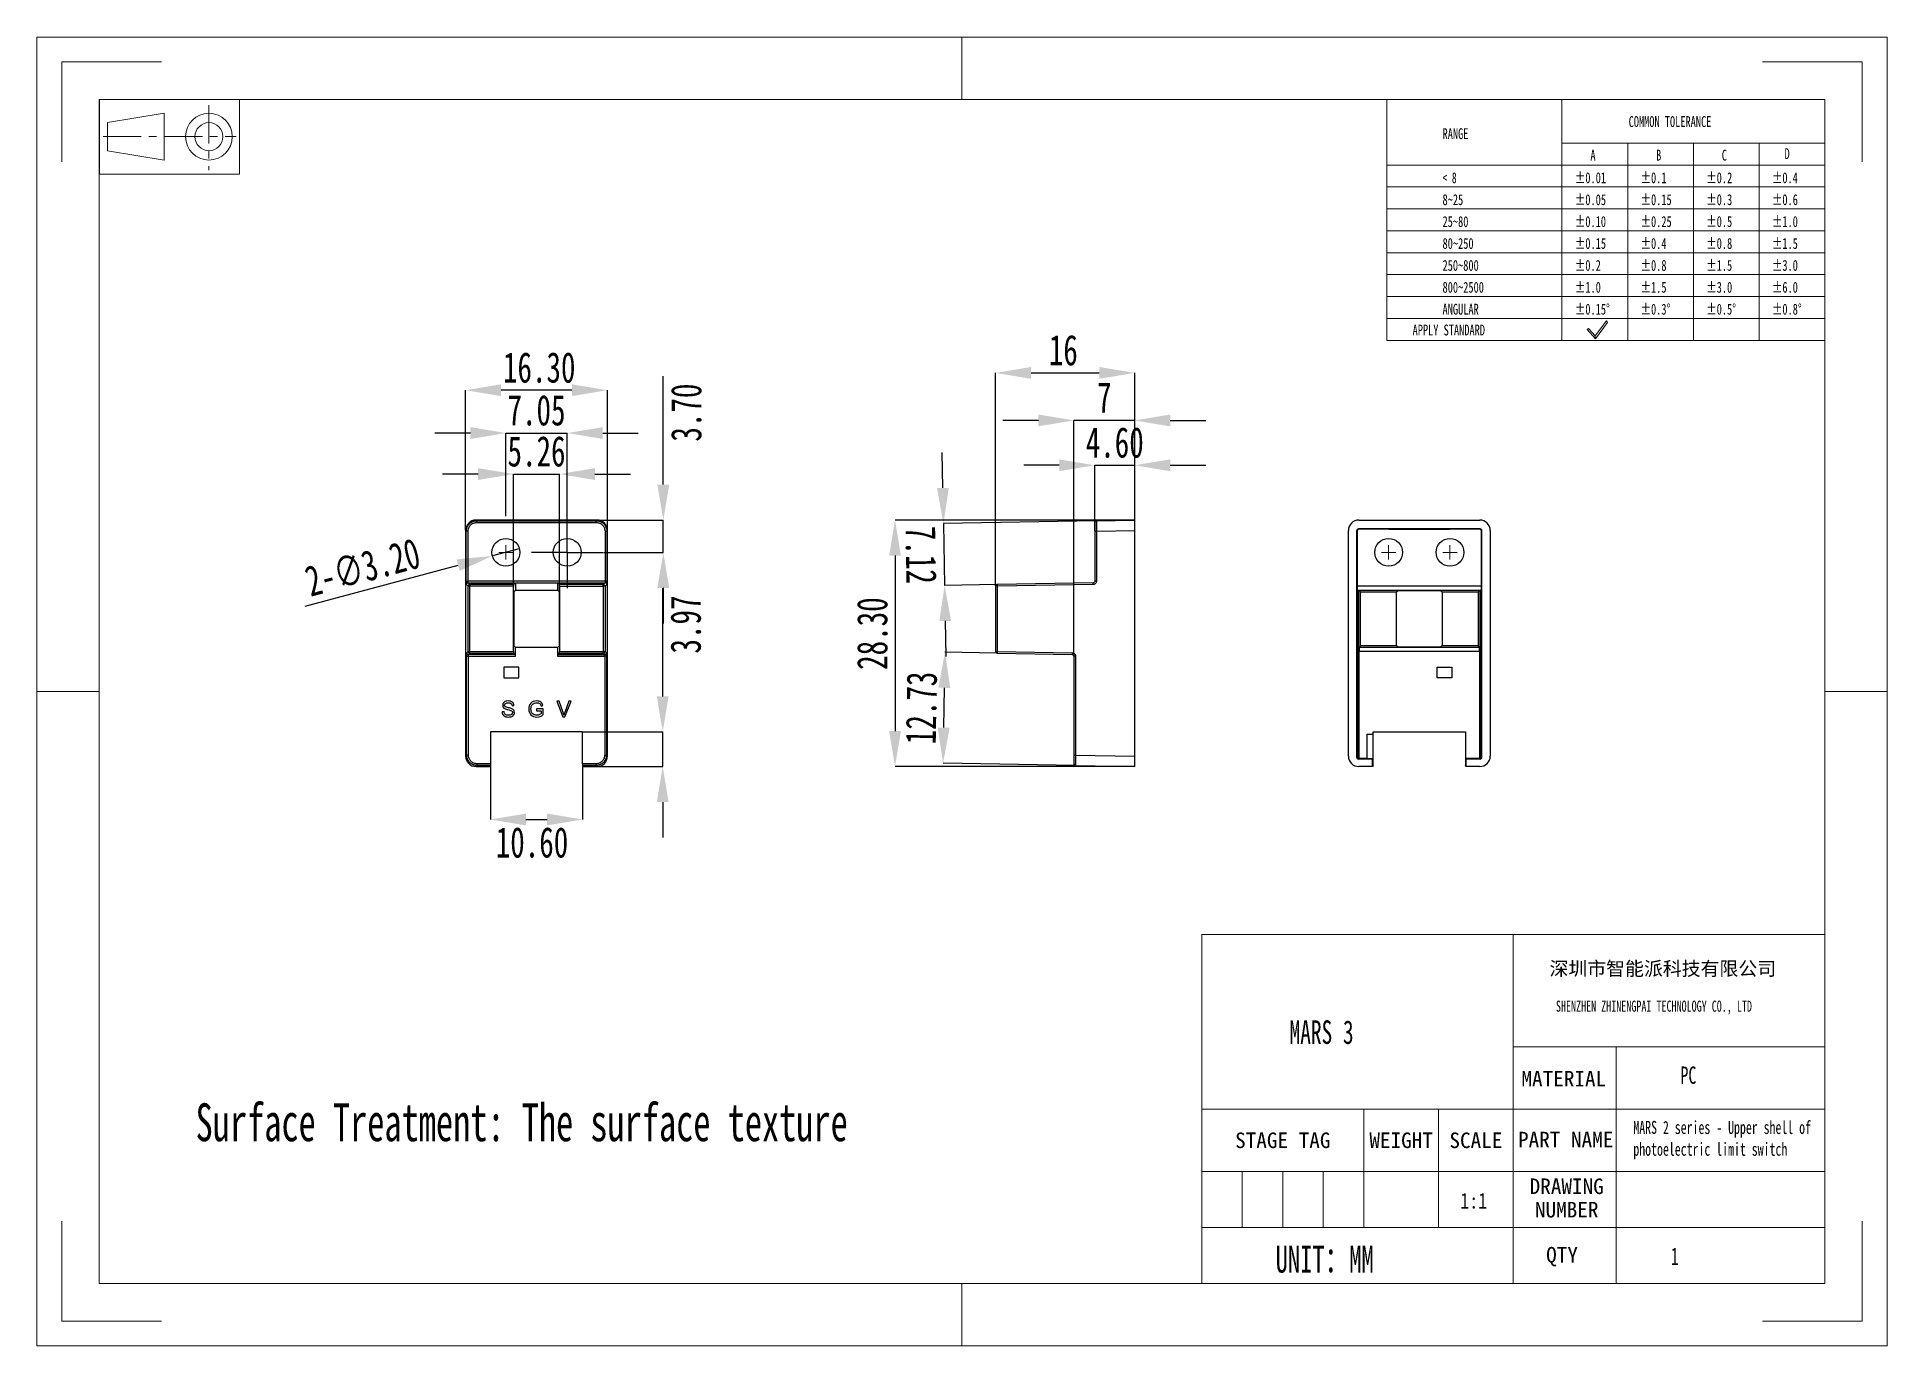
# Model space of a CAD drawing. Header units: millimetres. Extents: x 3734 to 3947, y -242 to -92.
import ezdxf

# ---------------------------------------------------------------- set-up
doc = ezdxf.new("R2010")
doc.units = ezdxf.units.MM
doc.header["$LTSCALE"] = 16.334999
doc.header["$PDSIZE"] = 0.1
doc.linetypes.add('CENTER', pattern=[0.6, 0.375, -0.075, 0.075, -0.075])
doc.linetypes.add('CENTERX2', pattern=[20.32, 12.7, -2.54, 2.54, -2.54])
doc.layers.get('0').update_dxf_attribs({"lineweight": 18})
for name, color, linetype, lineweight in [('DEFAULT_1', 7, 'CENTER', 18), ('图框', 7, 'Continuous', 18), ('尺寸线层', 3, 'Continuous', 18), ('标注层', 3, 'Continuous', 25)]:
    doc.layers.add(name, color=color, linetype=linetype, lineweight=lineweight)
doc.styles.add('SLDTEXTSTYLE4', font='', dxfattribs={"width": 0.7})
doc.styles.add('SLDTEXTSTYLE5', font='', dxfattribs={"width": 0.633333})
doc.styles.get("Standard").update_dxf_attribs({"font": '', "width": 0.667})
doc.styles.add('TEXTSTYLE_2', font='')
doc.styles.add('TEXTSTYLE_3', font='')
doc.styles.get('SLDTEXTSTYLE4').set_extended_font_data('宋体')
doc.styles.get('SLDTEXTSTYLE5').set_extended_font_data('宋体')
doc.styles.get('Standard').set_extended_font_data('仿宋')
doc.styles.get('TEXTSTYLE_2').set_extended_font_data('宋体')
doc.styles.get('TEXTSTYLE_3').set_extended_font_data('宋体')
doc.dimstyles.new('SLDDIMSTYLE0', dxfattribs={"dimtxt": 3.5, "dimasz": 4.08, "dimexe": 0, "dimexo": 0.0625, "dimgap": 0.875, "dimtad": 2, "dimrnd": 1e-09, "dimzin": 12, "dimdsep": 46, "dimtxsty": 'SLDTEXTSTYLE4', "dimsah": 1, "dimcen": 0.09, "dimadec": 0, "dimazin": 3, "dimtfac": 1, "dimtmove": 0, "dimatfit": 0, "dimfxl": 0, "dimfrac": 2, "dimtolj": 1, "dimtzin": 12, "dimarcsym": 0})
doc.dimstyles.new('SLDDIMSTYLE1', dxfattribs={"dimtxt": 3.5, "dimasz": 4.08, "dimexe": 0, "dimexo": 0.0625, "dimgap": 0.875, "dimtad": 2, "dimrnd": 1e-09, "dimzin": 4, "dimdsep": 46, "dimtxsty": 'SLDTEXTSTYLE4', "dimsah": 1, "dimcen": 0.09, "dimadec": 0, "dimazin": 1, "dimtfac": 1, "dimtmove": 0, "dimatfit": 0, "dimfxl": 0, "dimfrac": 2, "dimtolj": 1, "dimtzin": 12, "dimarcsym": 0})
doc.dimstyles.new('SLDDIMSTYLE2', dxfattribs={"dimtxt": 3.5, "dimasz": 4.08, "dimexe": 0, "dimexo": 0.0625, "dimgap": 0.875, "dimtad": 2, "dimrnd": 1e-09, "dimzin": 4, "dimdsep": 46, "dimtxsty": 'SLDTEXTSTYLE4', "dimblk1": 'NONE', "dimsah": 1, "dimcen": 0, "dimadec": 0, "dimazin": 1, "dimtfac": 1, "dimtmove": 0, "dimatfit": 3, "dimldrblk": 'NONE', "dimfxl": 0, "dimfrac": 2, "dimtolj": 1, "dimtzin": 12, "dimarcsym": 0})
doc.dimstyles.new('SLDDIMSTYLE3', dxfattribs={"dimtxt": 3.5, "dimasz": 4.08, "dimexe": 0, "dimexo": 0.0625, "dimgap": 0.875, "dimtad": 2, "dimrnd": 1e-09, "dimzin": 4, "dimdsep": 46, "dimtxsty": 'SLDTEXTSTYLE4', "dimsah": 1, "dimcen": 0.09, "dimadec": 0, "dimazin": 1, "dimtfac": 1, "dimtofl": 0, "dimtmove": 0, "dimatfit": 3, "dimfxl": 0, "dimfrac": 2, "dimtolj": 1, "dimtzin": 12, "dimarcsym": 0})

msp = doc.modelspace()

# ---------------------------------------------------------------- texts
at = {"attachment_point": 1}
for s, insert, char_height, width, style in [('COMMON TOLERANCE', (3917.115, -101.093), 1.24777, 41.07875, 'SLDTEXTSTYLE4'), ('RANGE', (3895.731, -102.483), 1.2478, 12.25524, 'SLDTEXTSTYLE4'), ('A', (3912.726, -104.951), 1.248, 1.80278, 'SLDTEXTSTYLE4'), ('B', (3920.274, -104.951), 1.248, 1.77396, 'SLDTEXTSTYLE4'), ('C', (3927.822, -104.951), 1.248, 1.79492, 'SLDTEXTSTYLE4'), ('D', (3935.035, -104.782), 1.248, 1.77396, 'SLDTEXTSTYLE4'), ('< 8', (3895.731, -107.546), 1.2478, 5.98855, 'SLDTEXTSTYLE5'), ('%%P0.01', (3910.951, -107.546), 1.2478, 8.73615, 'SLDTEXTSTYLE4'), ('%%P0.1', (3918.499, -107.546), 1.2478, 6.5508, 'SLDTEXTSTYLE4'), ('%%P0.2', (3926.047, -107.546), 1.2478, 7.45219, 'SLDTEXTSTYLE4'), ('%%P0.4', (3933.594, -107.546), 1.2478, 7.42337, 'SLDTEXTSTYLE4'), ('8~25', (3895.731, -110.062), 1.2478, 9.66374, 'SLDTEXTSTYLE4'), ('%%P0.05', (3910.951, -110.062), 1.2478, 9.63754, 'SLDTEXTSTYLE4'), ('%%P0.15', (3918.499, -110.062), 1.2478, 9.19994, 'SLDTEXTSTYLE4'), ('%%P0.3', (3926.047, -110.062), 1.2478, 7.45219, 'SLDTEXTSTYLE4'), ('%%P0.6', (3933.594, -110.062), 1.2478, 7.45219, 'SLDTEXTSTYLE4'), ('25~80', (3895.731, -112.578), 1.2478, 11.84909, 'SLDTEXTSTYLE4'), ('%%P0.10', (3910.951, -112.578), 1.2478, 8.76497, 'SLDTEXTSTYLE4'), ('%%P0.25', (3918.499, -112.578), 1.2478, 10.07251, 'SLDTEXTSTYLE4'), ('%%P0.5', (3926.047, -112.578), 1.2478, 7.45219, 'SLDTEXTSTYLE4'), ('%%P1.0', (3933.594, -112.578), 1.2478, 6.57962, 'SLDTEXTSTYLE4'), ('80~250', (3895.731, -115.093), 1.2478, 14.03443, 'SLDTEXTSTYLE4'), ('%%P0.15', (3910.951, -115.093), 1.2478, 9.19994, 'SLDTEXTSTYLE4'), ('%%P0.4', (3918.499, -115.093), 1.2478, 7.42337, 'SLDTEXTSTYLE4'), ('%%P0.8', (3926.047, -115.093), 1.2478, 7.45219, 'SLDTEXTSTYLE4'), ('%%P1.5', (3933.594, -115.093), 1.2478, 7.0146, 'SLDTEXTSTYLE4'), ('250~800', (3895.731, -117.609), 1.2478, 16.21978, 'SLDTEXTSTYLE4'), ('%%P0.2', (3910.951, -117.609), 1.2478, 7.45219, 'SLDTEXTSTYLE4'), ('%%P0.8', (3918.499, -117.609), 1.2478, 7.45219, 'SLDTEXTSTYLE4'), ('%%P1.5', (3926.047, -117.609), 1.2478, 7.0146, 'SLDTEXTSTYLE4'), ('%%P3.0', (3933.594, -117.609), 1.2478, 7.45219, 'SLDTEXTSTYLE4'), ('800~2500', (3895.731, -120.125), 1.2478, 18.40513, 'SLDTEXTSTYLE4'), ('%%P1.0', (3910.951, -120.125), 1.2478, 6.57962, 'SLDTEXTSTYLE4'), ('%%P1.5', (3918.499, -120.125), 1.2478, 7.0146, 'SLDTEXTSTYLE4'), ('%%P3.0', (3926.047, -120.125), 1.2478, 7.45219, 'SLDTEXTSTYLE4'), ('%%P6.0', (3933.594, -120.125), 1.2478, 7.45219, 'SLDTEXTSTYLE4'), ('ANGULAR', (3895.731, -122.641), 1.2478, 17.5247, 'SLDTEXTSTYLE4'), ('%%P0.15%%D', (3910.951, -122.641), 1.2478, 10.95818, 'SLDTEXTSTYLE4'), ('%%P0.3%%D', (3918.499, -122.641), 1.2478, 9.21042, 'SLDTEXTSTYLE4'), ('%%P0.5%%D', (3926.047, -122.641), 1.2478, 9.21042, 'SLDTEXTSTYLE4'), ('%%P0.8%%D', (3933.594, -122.641), 1.2478, 9.21042, 'SLDTEXTSTYLE4'), ('APPLY STANDARD', (3892.29, -125.029), 1.24777, 35.86694, 'SLDTEXTSTYLE4')]:
    msp.add_mtext(s, dxfattribs=dict(at, insert=insert, char_height=char_height, width=width, style=style))
at = {"color": 7, "linetype": 'Continuous', "insert": (3921.045, -198.197), "char_height": 1.59106, "width": 37.74901, "attachment_point": 2, "style": 'TEXTSTYLE_2'}
msp.add_mtext('深圳市智能派科技有限公司', dxfattribs=at)
at = {"color": 7, "linetype": 'Continuous', "attachment_point": 2, "line_spacing_factor": 0.9, "style": 'TEXTSTYLE_3'}
for s, insert, char_height, width in [('MATERIAL\\P ', (3909.664, -210.742), 1.7896, 25.86937), ('STAGE TAG ', (3877.372, -217.815), 1.7896, 21.64276), ('WEIGHT', (3890.973, -217.815), 1.7896, 7.86438), ('SCALE', (3899.563, -217.815), 1.7896, 7.86438), ('PART NAME', (3909.882, -217.734), 1.7896, 14.9936), ('DRAWING NUMBER', (3910.001, -223.097), 1.78958, 14.9936), ('QTY', (3909.465, -230.96), 1.7896, 19.97534)]:
    msp.add_mtext(s, dxfattribs=dict(at, insert=insert, char_height=char_height, width=width))
at = {"insert": (3897.761, -226.582), "char_height": 1.78958, "width": 4.28963, "attachment_point": 7}
msp.add_mtext('{\\W0.85;1:1}', dxfattribs=at)
at = {"layer": '尺寸线层', "attachment_point": 1}
for s, insert, char_height, width in [('SHENZHEN ZHINENGPAI TECHNOLOGY CO., LTD', (3908.763, -202.671), 1.27285, 36.01473), ('MARS 3', (3878.151, -204.939), 2.7039, 22.06688), ('Surface Treatment: The surface texture ', (3752.436, -214.467), 4.34661, 118.32206), ('UNIT：MM', (3876.548, -230.808), 3.1047, 12.03458)]:
    msp.add_mtext(s, dxfattribs=dict(at, insert=insert, char_height=char_height, width=width))
at = {"layer": '尺寸线层', "linetype": 'CENTERX2', "attachment_point": 1}
for s, insert, char_height, width in [('PC', (3923.077, -210.232), 2, 5.62238), ('MARS 2 series - Upper shell of photoelectric limit switch ', (3917.656, -216.485), 1.5, 21.51524)]:
    msp.add_mtext(s, dxfattribs=dict(at, insert=insert, char_height=char_height, width=width))
at = {"layer": '尺寸线层', "ltscale": 0.2, "insert": (3921.963, -231.021), "char_height": 2.028, "width": 12.16271, "attachment_point": 1}
msp.add_mtext('1\\P\\P', dxfattribs=at)

# ---------------------------------------------------------------- blocks, each defined once
blk = doc.blocks.new('96_1')
at = {"color": 7, "linetype": 'Continuous'}
for p, q in [((-11.25, 6), (-11.25, -6)), ((11.25, -6), (11.25, 6)), ((-9.93, 2.25), (-0.82, 3.75)), ((-0.82, 0), (-0.82, 3.75)), ((-9.93, 0), (-9.93, 2.25)), ((-9.93, 0), (-9.93, -2.25)), ((-0.82, 0), (-0.82, -3.75)), ((-9.93, -2.25), (-0.82, -3.75)), ((-11.25, -6), (11.25, -6))]:
    blk.add_line(p, q, dxfattribs=at)
for radius in [3.75, 2.25]:
    blk.add_circle((6.34, 0), radius, dxfattribs=at)
at = {"layer": 'DEFAULT_1', "color": 1, "linetype": 'CENTER'}
for p, q in [((6.34, 5.05), (6.34, -5.36)), ((-10.64, 0), (10.74, 0))]:
    blk.add_line(p, q, dxfattribs=at)
blk = doc.blocks.new('*D65')
at = {"layer": 'Defpoints', "color": 0}
for p in [(3795.14, -137.49), (3788.09, -147.09), (3795.14, -147.09)]:
    blk.add_point(p, dxfattribs=at)
at = {"layer": '标注层', "color": 0, "lineweight": -2}
for p, q in [((3784.01, -137.49), (3779.93, -137.49)), ((3788.09, -147.03), (3788.09, -137.49)), ((3788.09, -137.49), (3795.14, -137.49)), ((3795.14, -147.03), (3795.14, -137.49)), ((3799.22, -137.49), (3803.3, -137.49))]:
    blk.add_line(p, q, dxfattribs=at)
at = {"layer": '标注层', "color": 0}
for points in [[(3784.01, -136.81), (3784.01, -138.17), (3788.09, -137.49)], [(3799.22, -136.81), (3799.22, -138.17), (3795.14, -137.49)]]:
    blk.add_solid(points, dxfattribs=at)
at = {"layer": '标注层', "color": 0, "insert": (3791.61, -133.11), "char_height": 3.5, "attachment_point": 2, "style": 'SLDTEXTSTYLE4'}
blk.add_mtext('\\A1;7.05', dxfattribs=at)
blk = doc.blocks.new('*D66')
at = {"layer": 'Defpoints', "color": 0}
for p in [(3794.24, -142.2), (3788.98, -155.72), (3794.24, -155.72)]:
    blk.add_point(p, dxfattribs=at)
at = {"layer": '标注层', "color": 0, "lineweight": -2}
for p, q in [((3784.9, -142.2), (3780.82, -142.2)), ((3788.98, -155.66), (3788.98, -142.2)), ((3788.98, -142.2), (3794.24, -142.2)), ((3794.24, -155.66), (3794.24, -142.2)), ((3798.32, -142.2), (3802.4, -142.2))]:
    blk.add_line(p, q, dxfattribs=at)
at = {"layer": '标注层', "color": 0}
for points in [[(3784.9, -141.52), (3784.9, -142.88), (3788.98, -142.2)], [(3798.32, -141.52), (3798.32, -142.88), (3794.24, -142.2)]]:
    blk.add_solid(points, dxfattribs=at)
at = {"layer": '标注层', "color": 0, "insert": (3791.61, -137.83), "char_height": 3.5, "attachment_point": 2, "style": 'SLDTEXTSTYLE4'}
blk.add_mtext('\\A1;5.26', dxfattribs=at)
blk = doc.blocks.new('*D67')
at = {"layer": 'Defpoints', "color": 0}
for p in [(3783.46, -132.57), (3783.46, -148.69), (3799.76, -148.69)]:
    blk.add_point(p, dxfattribs=at)
at = {"layer": '标注层', "color": 0, "lineweight": -2}
for p, q in [((3783.46, -148.63), (3783.46, -132.57)), ((3795.68, -132.57), (3787.54, -132.57)), ((3799.76, -148.63), (3799.76, -132.57))]:
    blk.add_line(p, q, dxfattribs=at)
at = {"layer": '标注层', "color": 0}
for points in [[(3787.54, -131.89), (3787.54, -133.25), (3783.46, -132.57)], [(3795.68, -131.89), (3795.68, -133.25), (3799.76, -132.57)]]:
    blk.add_solid(points, dxfattribs=at)
at = {"layer": '标注层', "color": 0, "insert": (3791.92, -128.2), "char_height": 3.5, "attachment_point": 2, "style": 'SLDTEXTSTYLE4'}
blk.add_mtext('\\A1;16.30', dxfattribs=at)
blk = doc.blocks.new('*D68')
at = {"layer": 'Defpoints', "color": 0}
for p in [(3798.56, -147.49), (3799.24, -151.19), (3806.18, -151.19)]:
    blk.add_point(p, dxfattribs=at)
at = {"layer": '标注层', "color": 0, "lineweight": -2}
for p, q in [((3806.18, -143.41), (3806.18, -130.95)), ((3798.62, -147.49), (3806.18, -147.49)), ((3806.18, -151.19), (3806.18, -147.49)), ((3799.3, -151.19), (3806.18, -151.19)), ((3806.18, -155.27), (3806.18, -159.35))]:
    blk.add_line(p, q, dxfattribs=at)
at = {"layer": '标注层', "color": 0}
for points in [[(3805.5, -143.41), (3806.86, -143.41), (3806.18, -147.49)], [(3805.5, -155.27), (3806.86, -155.27), (3806.18, -151.19)]]:
    blk.add_solid(points, dxfattribs=at)
at = {"layer": '标注层', "color": 0, "insert": (3807.05, -135.14), "char_height": 3.5, "attachment_point": 2, "rotation": 90, "style": 'SLDTEXTSTYLE4'}
blk.add_mtext('\\A1;3.70', dxfattribs=at)
blk = doc.blocks.new('*D69')
at = {"layer": 'Defpoints', "color": 0}
for p in [(3796.91, -171.82), (3798.56, -175.79), (3806.11, -175.79)]:
    blk.add_point(p, dxfattribs=at)
at = {"layer": '标注层', "color": 0, "lineweight": -2}
for p, q in [((3806.11, -167.74), (3806.11, -155.31)), ((3796.97, -171.82), (3806.11, -171.82)), ((3806.11, -175.79), (3806.11, -171.82)), ((3798.62, -175.79), (3806.11, -175.79)), ((3806.11, -179.87), (3806.11, -183.95))]:
    blk.add_line(p, q, dxfattribs=at)
at = {"layer": '标注层', "color": 0}
for points in [[(3805.43, -167.74), (3806.79, -167.74), (3806.11, -171.82)], [(3805.43, -179.87), (3806.79, -179.87), (3806.11, -175.79)]]:
    blk.add_solid(points, dxfattribs=at)
at = {"layer": '标注层', "color": 0, "insert": (3806.99, -159.48), "char_height": 3.5, "attachment_point": 2, "rotation": 90, "style": 'SLDTEXTSTYLE4'}
blk.add_mtext('\\A1;3.97', dxfattribs=at)
blk = doc.blocks.new('*D70')
at = {"layer": 'Defpoints', "color": 0}
for p in [(3786.31, -175.47), (3796.91, -175.47), (3796.91, -181.87)]:
    blk.add_point(p, dxfattribs=at)
at = {"layer": '标注层', "color": 0, "lineweight": -2}
for p, q in [((3786.31, -175.53), (3786.31, -181.87)), ((3796.91, -175.53), (3796.91, -181.87)), ((3790.39, -181.87), (3792.83, -181.87))]:
    blk.add_line(p, q, dxfattribs=at)
at = {"layer": '标注层', "color": 0}
for points in [[(3790.39, -181.19), (3790.39, -182.55), (3786.31, -181.87)], [(3792.83, -181.19), (3792.83, -182.55), (3796.91, -181.87)]]:
    blk.add_solid(points, dxfattribs=at)
at = {"layer": '标注层', "color": 0, "insert": (3791.09, -182.74), "char_height": 3.5, "attachment_point": 2, "style": 'SLDTEXTSTYLE4'}
blk.add_mtext('\\A1;10.60', dxfattribs=at)
blk = doc.blocks.new('*D71')
at = {"layer": 'Defpoints', "color": 0}
for p in [(3789.63, -150.77), (3786.54, -151.6)]:
    blk.add_point(p, dxfattribs=at)
at = {"layer": '标注层', "color": 0, "lineweight": -2}
for p, q in [((3789.63, -150.77), (3786.54, -151.6)), ((3765.02, -157.37), (3782.6, -152.66))]:
    blk.add_line(p, q, dxfattribs=at)
at = {"layer": '标注层', "color": 0}
blk.add_solid([(3782.42, -152), (3782.78, -153.32), (3786.54, -151.6)], dxfattribs=at)
at = {"layer": '标注层', "color": 0, "insert": (3764.73, -152.92), "char_height": 3.5, "attachment_point": 1, "rotation": 15, "style": 'SLDTEXTSTYLE4'}
blk.add_mtext('\\A1;2-∅3.20', dxfattribs=at)
blk = doc.blocks.new('_NONE')
blk = doc.blocks.new('SW_CENTERMARKSYMBOL_0')
at = {"layer": '标注层', "color": 0}
for p, q in [((0, 2.5), (0, 4.1)), ((0, 0), (0, 2.5)), ((-2.5, 0), (-4.1, 0)), ((0, 0), (-2.5, 0)), ((0, 0), (0, -2.5)), ((0, 0), (2.5, 0)), ((2.5, 0), (4.1, 0)), ((0, -2.5), (0, -4.1))]:
    blk.add_line(p, q, dxfattribs=at)
blk = doc.blocks.new('SW_CENTERMARKSYMBOL_1')
at = {"layer": '图框', "color": 0}
for p, q in [((-0.5, 0), (-0.82, 0)), ((0, 0), (-0.5, 0)), ((0, 0.5), (0, 0.82)), ((0, 0), (0, 0.5)), ((0, 0), (0, -0.5)), ((0, 0), (0.5, 0)), ((0.5, 0), (0.82, 0)), ((0, -0.5), (0, -0.82))]:
    blk.add_line(p, q, dxfattribs=at)
blk = doc.blocks.new('*D72')
at = {"layer": 'Defpoints', "color": 0}
for p in [(3860.36, -141.19), (3855.76, -148.76), (3860.36, -148.69)]:
    blk.add_point(p, dxfattribs=at)
at = {"layer": '标注层', "color": 0, "lineweight": -2}
for p, q in [((3851.68, -141.19), (3847.6, -141.19)), ((3855.76, -148.7), (3855.76, -141.19)), ((3855.76, -141.19), (3860.36, -141.19)), ((3860.36, -148.63), (3860.36, -141.19)), ((3864.44, -141.19), (3868.52, -141.19))]:
    blk.add_line(p, q, dxfattribs=at)
at = {"layer": '标注层', "color": 0}
for points in [[(3851.68, -140.51), (3851.68, -141.87), (3855.76, -141.19)], [(3864.44, -140.51), (3864.44, -141.87), (3860.36, -141.19)]]:
    blk.add_solid(points, dxfattribs=at)
at = {"layer": '标注层', "color": 0, "insert": (3858.06, -136.81), "char_height": 3.5, "attachment_point": 2, "style": 'SLDTEXTSTYLE4'}
blk.add_mtext('\\A1;4.60', dxfattribs=at)
blk = doc.blocks.new('*D73')
at = {"layer": 'Defpoints', "color": 0}
for p in [(3853.36, -136.04), (3860.36, -148.69), (3853.36, -163.13)]:
    blk.add_point(p, dxfattribs=at)
at = {"layer": '标注层', "color": 0, "lineweight": -2}
for p, q in [((3849.28, -136.04), (3845.2, -136.04)), ((3853.36, -163.06), (3853.36, -136.04)), ((3860.36, -136.04), (3853.36, -136.04)), ((3860.36, -148.63), (3860.36, -136.04)), ((3864.44, -136.04), (3868.52, -136.04))]:
    blk.add_line(p, q, dxfattribs=at)
at = {"layer": '标注层', "color": 0}
for points in [[(3849.28, -135.36), (3849.28, -136.72), (3853.36, -136.04)], [(3864.44, -135.36), (3864.44, -136.72), (3860.36, -136.04)]]:
    blk.add_solid(points, dxfattribs=at)
at = {"layer": '标注层', "color": 0, "insert": (3856.86, -131.66), "char_height": 3.5, "attachment_point": 2, "style": 'SLDTEXTSTYLE4'}
blk.add_mtext('\\A1;7', dxfattribs=at)
blk = doc.blocks.new('*D74')
at = {"layer": 'Defpoints', "color": 0}
for p in [(3860.36, -130.58), (3860.36, -148.69), (3844.36, -155.08)]:
    blk.add_point(p, dxfattribs=at)
at = {"layer": '标注层', "color": 0, "lineweight": -2}
for p, q in [((3844.36, -155.02), (3844.36, -130.58)), ((3848.44, -130.58), (3856.28, -130.58)), ((3860.36, -148.63), (3860.36, -130.58))]:
    blk.add_line(p, q, dxfattribs=at)
at = {"layer": '标注层', "color": 0}
for points in [[(3848.44, -129.9), (3848.44, -131.26), (3844.36, -130.58)], [(3856.28, -129.9), (3856.28, -131.26), (3860.36, -130.58)]]:
    blk.add_solid(points, dxfattribs=at)
at = {"layer": '标注层', "color": 0, "insert": (3852.15, -126.21), "char_height": 3.5, "attachment_point": 2, "style": 'SLDTEXTSTYLE4'}
blk.add_mtext('\\A1;16', dxfattribs=at)
blk = doc.blocks.new('*D75')
at = {"layer": 'Defpoints', "color": 0}
for p in [(3855.96, -147.57), (3838.51, -154.99), (3844.56, -154.88)]:
    blk.add_point(p, dxfattribs=at)
at = {"layer": '标注层', "color": 0, "lineweight": -2}
for p, q in [((3838.31, -143.79), (3838.24, -139.71)), ((3855.9, -147.57), (3838.38, -147.87)), ((3838.38, -147.87), (3838.51, -154.99)), ((3844.5, -154.88), (3838.51, -154.99)), ((3838.58, -159.07), (3838.65, -163.15))]:
    blk.add_line(p, q, dxfattribs=at)
at = {"layer": '标注层', "color": 0}
for points in [[(3838.99, -143.78), (3837.63, -143.8), (3838.38, -147.87)], [(3839.26, -159.06), (3837.9, -159.08), (3838.51, -154.99)]]:
    blk.add_solid(points, dxfattribs=at)
at = {"layer": '标注层', "color": 0, "insert": (3837.57, -151.45), "char_height": 3.5, "attachment_point": 2, "rotation": 271, "style": 'SLDTEXTSTYLE4'}
blk.add_mtext('\\A1;7.12', dxfattribs=at)
blk = doc.blocks.new('*D76')
at = {"layer": 'Defpoints', "color": 0}
for p in [(3838.55, -162.67), (3844.56, -162.78), (3853.56, -175.67)]:
    blk.add_point(p, dxfattribs=at)
at = {"layer": '标注层', "color": 0, "lineweight": -2}
for p, q in [((3844.5, -162.78), (3838.55, -162.67)), ((3838.4, -171.32), (3838.48, -166.75)), ((3853.5, -175.67), (3838.33, -175.4))]:
    blk.add_line(p, q, dxfattribs=at)
at = {"layer": '标注层', "color": 0}
for points in [[(3837.8, -166.74), (3839.16, -166.76), (3838.55, -162.67)], [(3837.72, -171.31), (3839.08, -171.34), (3838.33, -175.4)]]:
    blk.add_solid(points, dxfattribs=at)
at = {"layer": '标注层', "color": 0, "insert": (3834.06, -169.03), "char_height": 3.5, "attachment_point": 2, "rotation": 89, "style": 'SLDTEXTSTYLE4'}
blk.add_mtext('\\A1;12.73', dxfattribs=at)
blk = doc.blocks.new('*D77')
at = {"layer": 'Defpoints', "color": 0}
for p in [(3860.36, -147.49), (3832.81, -175.79), (3860.36, -175.79)]:
    blk.add_point(p, dxfattribs=at)
at = {"layer": '标注层', "color": 0, "lineweight": -2}
for p, q in [((3860.3, -147.49), (3832.81, -147.49)), ((3832.81, -151.57), (3832.81, -171.71)), ((3860.3, -175.79), (3832.81, -175.79))]:
    blk.add_line(p, q, dxfattribs=at)
at = {"layer": '标注层', "color": 0}
for points in [[(3832.13, -151.57), (3833.49, -151.57), (3832.81, -147.49)], [(3832.13, -171.71), (3833.49, -171.71), (3832.81, -175.79)]]:
    blk.add_solid(points, dxfattribs=at)
at = {"layer": '标注层', "color": 0, "insert": (3828.43, -160.52), "char_height": 3.5, "attachment_point": 2, "rotation": 90, "style": 'SLDTEXTSTYLE4'}
blk.add_mtext('\\A1;28.30', dxfattribs=at)
blk = doc.blocks.new('SW_CENTERMARKSYMBOL_2')
at = {"layer": '图框', "color": 0}
for p, q in [((-0.5, 0), (-0.82, 0)), ((0, 0), (-0.5, 0)), ((0, 0.5), (0, 0.82)), ((0, 0), (0, 0.5)), ((0, 0), (0, -0.5)), ((0, 0), (0.5, 0)), ((0.5, 0), (0.82, 0)), ((0, -0.5), (0, -0.82))]:
    blk.add_line(p, q, dxfattribs=at)
blk = doc.blocks.new('SW_CENTERMARKSYMBOL_3')
at = {"layer": '图框', "color": 0}
for p, q in [((-0.5, 0), (-0.82, 0)), ((0, 0), (-0.5, 0)), ((0, 0.5), (0, 0.82)), ((0, 0), (0, 0.5)), ((0, 0), (0, -0.5)), ((0, 0), (0.5, 0)), ((0.5, 0), (0.82, 0)), ((0, -0.5), (0, -0.82))]:
    blk.add_line(p, q, dxfattribs=at)

# ---------------------------------------------------------------- dimensions: what is measured, and where the dimension line sits
at = {"layer": '标注层'}
for base, p1, p2, dimstyle, picture, middle in [((3860.362, -130.583), (3844.362, -155.084), (3860.362, -148.688), 'SLDDIMSTYLE0', '*D74', (3852.153, -130.583)), ((3783.461, -132.571), (3799.761, -148.688), (3783.461, -148.688), 'SLDDIMSTYLE1', '*D67', (3791.92, -132.571)), ((3853.362, -136.04), (3860.362, -148.688), (3853.362, -163.127), 'SLDDIMSTYLE0', '*D73', (3856.862, -136.04)), ((3795.136, -137.488), (3788.086, -147.088), (3795.136, -147.088), 'SLDDIMSTYLE0', '*D65', (3791.611, -137.488)), ((3794.238843697, -142.203817125), (3788.983843697, -155.721592667), (3794.238843697, -155.721592667), 'SLDDIMSTYLE0', '*D66', (3791.611343697, -142.203817125)), ((3860.362, -141.187), (3855.762, -148.765), (3860.362, -148.688), 'SLDDIMSTYLE1', '*D72', (3858.062, -141.187)), ((3796.911, -181.87), (3786.311, -175.469), (3796.911, -175.469), 'SLDDIMSTYLE1', '*D70', (3791.092, -181.87))]:
    dim = msp.add_linear_dim(base=base, p1=p1, p2=p2, dimstyle=dimstyle, dxfattribs=at)
    dim.commit()
    dim.dimension.update_dxf_attribs({"geometry": picture, "text_midpoint": middle, "dimtype": 160})
for base, p1, p2, angle, dimstyle, picture, middle in [((3806.178, -151.188), (3798.562, -147.488), (3799.236, -151.188), 90, 'SLDDIMSTYLE1', '*D68', (3806.178, -135.141)), ((3838.506, -154.989), (3855.958, -147.565), (3844.558, -154.884), 271, 'SLDDIMSTYLE0', '*D75', (3838.444, -151.431)), ((3832.805, -175.788), (3860.362, -147.488), (3860.362, -175.788), 90, 'SLDDIMSTYLE3', '*D77', (3832.805, -160.524)), ((3806.113, -175.788), (3796.911, -171.818), (3798.562, -175.788), 90, 'SLDDIMSTYLE0', '*D69', (3806.113, -159.485)), ((3838.548, -162.671), (3853.558, -175.669), (3844.558, -162.776), 89, 'SLDDIMSTYLE0', '*D76', (3838.435, -169.105))]:
    dim = msp.add_linear_dim(base=base, p1=p1, p2=p2, angle=angle, dimstyle=dimstyle, dxfattribs=at)
    dim.commit()
    dim.dimension.update_dxf_attribs({"geometry": picture, "text_midpoint": middle, "dimtype": 160})
dim = msp.add_diameter_dim_2p(p1=(3789.632, -150.774), p2=(3786.541, -151.602), text='2-<>', dimstyle='SLDDIMSTYLE2', dxfattribs=at)
dim.commit()
dim.dimension.update_dxf_attribs({"geometry": '*D71', "text_midpoint": (3771.159, -153.006)})

# ---------------------------------------------------------------- linework, layer by layer
at = {"color": 7, "linetype": 'Continuous'}
for p, q in [((3734.205, -242.333), (3734.205, -92.008)), ((3734.205, -92.008), (3946.808, -92.008)), ((3840.506, -99.166), (3840.506, -92.008)), ((3946.808, -242.333), (3946.808, -92.008)), ((3737.069, -106.324), (3737.069, -94.871)), ((3737.069, -94.871), (3748.522, -94.871)), ((3932.491, -94.871), (3943.944, -94.871)), ((3943.944, -106.324), (3943.944, -94.871)), ((3741.364, -235.174), (3741.364, -99.166)), ((3741.364, -99.166), (3939.649, -99.166)), ((3939.649, -235.174), (3939.649, -99.166)), ((3734.205, -167.17), (3741.364, -167.17)), ((3939.649, -167.17), (3946.808, -167.17)), ((3737.069, -239.469), (3737.069, -228.016)), ((3943.944, -239.469), (3943.944, -228.016)), ((3741.364, -235.174), (3939.649, -235.174)), ((3840.506, -242.333), (3840.506, -235.174)), ((3737.069, -239.469), (3748.522, -239.469)), ((3932.491, -239.469), (3943.944, -239.469)), ((3734.205, -242.333), (3946.808, -242.333))]:
    msp.add_line(p, q, dxfattribs=at)
for p, q in [((3889.331, -99.166), (3889.331, -126.841)), ((3909.458, -99.166), (3909.458, -126.841)), ((3909.458, -104.198), (3939.649, -104.198)), ((3917.006, -104.198), (3917.006, -126.841)), ((3924.554, -104.198), (3924.554, -126.841)), ((3932.102, -104.198), (3932.102, -126.841)), ((3889.331, -106.714), (3939.649, -106.714)), ((3889.331, -109.23), (3939.649, -109.23)), ((3889.331, -111.746), (3939.649, -111.746)), ((3889.331, -114.262), (3939.649, -114.262)), ((3889.331, -116.777), (3939.649, -116.777)), ((3889.331, -119.293), (3939.649, -119.293)), ((3889.331, -121.809), (3939.649, -121.809)), ((3889.331, -124.325), (3939.649, -124.325)), ((3914.571, -124.585), (3913.275, -126.341)), ((3913.291, -126.659), (3914.672, -124.786)), ((3914.672, -124.786), (3914.571, -124.585)), ((3889.331, -126.841), (3939.649, -126.841)), ((3912.498, -125.478), (3912.348, -125.613)), ((3912.348, -125.613), (3913.291, -126.659)), ((3913.275, -126.341), (3912.498, -125.478)), ((3913.291, -126.659), (3913.275, -126.341)), ((3913.275, -126.341), (3913.291, -126.659))]:
    msp.add_line(p, q)
at = {"color": 7, "linetype": 'Continuous', "lineweight": 25}
for p, q in [((3783.461, -148.688), (3783.461, -174.588)), ((3783.538, -148.765), (3783.461, -148.688)), ((3783.538, -154.492), (3783.538, -148.765)), ((3783.738, -154.492), (3783.738, -148.765)), ((3784.738, -147.565), (3784.661, -147.488)), ((3798.562, -147.488), (3784.661, -147.488)), ((3784.738, -147.565), (3798.485, -147.565)), ((3784.738, -147.765), (3798.485, -147.765)), ((3798.485, -147.565), (3798.562, -147.488)), ((3799.485, -148.765), (3799.485, -154.492)), ((3799.684, -148.765), (3799.761, -148.688)), ((3799.684, -148.765), (3799.684, -154.492)), ((3799.761, -174.588), (3799.761, -148.688)), ((3855.762, -148.765), (3855.762, -154.492)), ((3855.762, -148.765), (3855.769, -148.765)), ((3855.958, -147.565), (3860.362, -147.488)), ((3855.958, -148.765), (3860.362, -148.688)), ((3855.958, -148.765), (3855.958, -154.492)), ((3860.362, -148.688), (3860.362, -147.488)), ((3860.362, -174.588), (3860.362, -148.688)), ((3884.911, -174.588), (3884.911, -148.688)), ((3885.861, -148.688), (3885.861, -174.738)), ((3885.861, -148.688), (3885.917, -148.744)), ((3885.917, -148.744), (3885.917, -155.023)), ((3900.061, -148.488), (3886.061, -148.488)), ((3886.117, -148.544), (3886.061, -148.488)), ((3886.111, -147.488), (3900.011, -147.488)), ((3900.005, -148.544), (3886.117, -148.544)), ((3896.561, -148.51), (3889.561, -148.51)), ((3889.561, -148.51), (3889.561, -148.527)), ((3889.561, -148.527), (3896.561, -148.527)), ((3896.561, -148.527), (3896.561, -148.51)), ((3900.061, -148.488), (3900.005, -148.544)), ((3900.205, -148.744), (3900.261, -148.688)), ((3900.205, -155.023), (3900.205, -148.744)), ((3900.261, -174.738), (3900.261, -148.688)), ((3901.211, -148.688), (3901.211, -174.588)), ((3783.538, -154.492), (3783.545, -154.492)), ((3783.737, -155.084), (3783.545, -154.892)), ((3783.737, -162.576), (3783.737, -155.084)), ((3783.937, -155.084), (3783.737, -155.084)), ((3799.485, -154.492), (3783.738, -154.492)), ((3783.937, -154.884), (3783.745, -154.692)), ((3783.745, -154.692), (3799.478, -154.692)), ((3783.937, -154.884), (3783.937, -155.084)), ((3788.966, -154.884), (3783.937, -154.884)), ((3783.937, -162.576), (3783.937, -155.084)), ((3788.961, -155.084), (3783.937, -155.084)), ((3788.961, -162.576), (3788.961, -155.084)), ((3789.186, -154.73), (3788.966, -154.884)), ((3789.186, -154.73), (3789.186, -155.58)), ((3794.036, -154.73), (3789.186, -154.73)), ((3794.036, -154.73), (3794.036, -155.58)), ((3794.256, -154.884), (3794.036, -154.73)), ((3799.286, -154.884), (3794.256, -154.884)), ((3794.261, -155.084), (3794.261, -162.576)), ((3794.261, -155.084), (3799.286, -155.084)), ((3799.478, -154.692), (3799.286, -154.884)), ((3799.286, -155.084), (3799.286, -154.884)), ((3799.286, -155.084), (3799.286, -162.576)), ((3799.485, -155.084), (3799.286, -155.084)), ((3799.678, -154.892), (3799.485, -155.084)), ((3799.485, -155.084), (3799.485, -162.576)), ((3844.362, -155.084), (3844.362, -162.576)), ((3844.558, -155.084), (3844.362, -155.084)), ((3855.565, -154.692), (3844.558, -154.884)), ((3855.565, -154.892), (3844.558, -155.084)), ((3844.558, -155.084), (3844.558, -162.576)), ((3885.917, -155.023), (3900.205, -155.023)), ((3789.186, -155.58), (3788.984, -155.722)), ((3788.984, -155.722), (3788.984, -161.939)), ((3794.036, -155.58), (3789.186, -155.58)), ((3794.239, -155.722), (3794.036, -155.58)), ((3794.239, -161.939), (3794.239, -155.722)), ((3885.925, -155.522), (3885.945, -155.542)), ((3885.925, -155.522), (3900.196, -155.522)), ((3885.945, -155.542), (3885.945, -174.654)), ((3885.945, -155.542), (3886.115, -155.542)), ((3886.295, -155.722), (3886.115, -155.542)), ((3886.115, -174.852), (3886.115, -155.542)), ((3886.295, -155.722), (3890.433, -155.722)), ((3886.295, -161.939), (3886.295, -155.722)), ((3890.433, -155.722), (3890.636, -155.58)), ((3890.433, -161.939), (3890.433, -155.722)), ((3890.636, -155.58), (3895.486, -155.58)), ((3895.486, -155.58), (3895.688, -155.722)), ((3895.688, -155.722), (3899.826, -155.722)), ((3895.688, -155.722), (3895.688, -161.939)), ((3900.006, -155.542), (3899.826, -155.722)), ((3899.826, -155.722), (3899.826, -161.939)), ((3900.006, -155.542), (3900.177, -155.542)), ((3900.006, -155.542), (3900.006, -174.852)), ((3900.177, -155.542), (3900.196, -155.522)), ((3900.177, -174.654), (3900.177, -155.542)), ((3783.58, -174.47), (3783.58, -163.127)), ((3783.587, -162.727), (3783.737, -162.576)), ((3783.737, -162.576), (3783.937, -162.576)), ((3783.78, -163.127), (3789.186, -163.127)), ((3783.78, -174.47), (3783.78, -163.127)), ((3783.787, -162.927), (3783.937, -162.776)), ((3789.181, -162.927), (3783.787, -162.927)), ((3783.937, -162.576), (3788.961, -162.576)), ((3783.937, -162.717), (3783.937, -162.576)), ((3783.937, -162.776), (3788.966, -162.776)), ((3788.966, -162.776), (3789.181, -162.927)), ((3788.984, -161.939), (3789.186, -162.08)), ((3789.186, -163.127), (3789.186, -162.08)), ((3789.186, -162.08), (3794.036, -162.08)), ((3794.036, -162.08), (3794.239, -161.939)), ((3794.036, -162.08), (3794.036, -163.127)), ((3794.036, -163.127), (3799.443, -163.127)), ((3794.256, -162.776), (3794.041, -162.927)), ((3794.041, -162.927), (3799.436, -162.927)), ((3794.256, -162.776), (3799.286, -162.776)), ((3794.261, -162.576), (3799.286, -162.576)), ((3799.286, -162.776), (3799.286, -162.576)), ((3799.286, -162.576), (3799.485, -162.576)), ((3799.286, -162.776), (3799.436, -162.927)), ((3799.443, -163.127), (3799.443, -174.47)), ((3799.485, -162.576), (3799.636, -162.727)), ((3799.643, -163.127), (3799.636, -163.127)), ((3799.643, -163.127), (3799.643, -174.47)), ((3844.362, -162.576), (3844.558, -162.576)), ((3844.558, -162.576), (3853.165, -162.727)), ((3844.558, -162.776), (3853.165, -162.927)), ((3853.362, -163.127), (3853.362, -174.47)), ((3853.558, -163.127), (3853.558, -174.47)), ((3886.138, -174.829), (3886.138, -162.587)), ((3899.984, -162.587), (3886.138, -162.587)), ((3886.295, -161.939), (3886.146, -162.087)), ((3886.146, -162.087), (3899.975, -162.087)), ((3890.433, -161.939), (3886.295, -161.939)), ((3890.636, -162.08), (3890.433, -161.939)), ((3895.486, -162.08), (3890.636, -162.08)), ((3895.688, -161.939), (3895.486, -162.08)), ((3899.826, -161.939), (3895.688, -161.939)), ((3899.975, -162.087), (3899.826, -161.939)), ((3899.984, -162.587), (3899.984, -174.829)), ((3787.861, -164.388), (3787.861, -165.588)), ((3789.561, -164.388), (3787.861, -164.388)), ((3787.861, -165.588), (3789.561, -165.588)), ((3789.561, -165.588), (3789.561, -164.388)), ((3885.898, -163.988), (3885.883, -163.988)), ((3885.883, -163.988), (3885.883, -170.988)), ((3885.898, -170.988), (3885.898, -163.988)), ((3895.111, -165.588), (3895.111, -164.388)), ((3895.111, -164.388), (3896.811, -164.388)), ((3896.811, -165.588), (3895.111, -165.588)), ((3896.811, -164.388), (3896.811, -165.588)), ((3900.239, -163.988), (3900.224, -163.988)), ((3900.224, -163.988), (3900.224, -170.988)), ((3900.239, -170.988), (3900.239, -163.988)), ((3787.876, -169.483), (3787.651, -169.502)), ((3788.794, -168.81), (3789.02, -168.793)), ((3792.379, -169.166), (3791.622, -169.166)), ((3791.622, -169.166), (3791.622, -169.375)), ((3791.622, -169.375), (3792.147, -169.375)), ((3792.137, -168.848), (3792.352, -168.788)), ((3792.147, -169.375), (3792.147, -169.71)), ((3792.379, -169.828), (3792.379, -169.166)), ((3794.194, -168.288), (3793.939, -168.288)), ((3793.939, -168.288), (3794.632, -170.078)), ((3794.659, -169.588), (3794.194, -168.288)), ((3794.632, -170.078), (3794.874, -170.078)), ((3794.697, -169.685), (3794.659, -169.588)), ((3794.734, -169.811), (3794.697, -169.685)), ((3794.745, -169.854), (3794.734, -169.811)), ((3794.757, -169.881), (3794.745, -169.854)), ((3795.334, -168.288), (3794.85, -169.588)), ((3794.874, -170.078), (3795.574, -168.288)), ((3795.574, -168.288), (3795.334, -168.288)), ((3796.911, -171.818), (3786.311, -171.818)), ((3786.311, -171.818), (3786.311, -175.469)), ((3796.911, -175.469), (3796.911, -171.818)), ((3885.883, -170.988), (3885.898, -170.988)), ((3887.018, -172.088), (3887.018, -174.854)), ((3887.018, -172.088), (3887.742, -172.088)), ((3887.742, -174.854), (3887.742, -172.088)), ((3887.742, -172.088), (3887.753, -172.088)), ((3887.753, -172.088), (3887.753, -171.818)), ((3887.753, -171.818), (3898.369, -171.818)), ((3887.761, -175.469), (3887.761, -171.818)), ((3898.361, -171.818), (3898.361, -175.469)), ((3898.369, -171.818), (3898.369, -174.832)), ((3900.224, -170.988), (3900.239, -170.988)), ((3783.461, -174.588), (3783.58, -174.47)), ((3784.661, -175.788), (3784.78, -175.669)), ((3784.661, -175.788), (3786.25, -175.788)), ((3786.311, -175.469), (3784.78, -175.469)), ((3786.31, -175.669), (3784.78, -175.669)), ((3786.25, -175.788), (3786.31, -175.669)), ((3798.443, -175.469), (3796.911, -175.469)), ((3798.443, -175.669), (3796.913, -175.669)), ((3796.913, -175.669), (3796.972, -175.788)), ((3796.972, -175.788), (3798.562, -175.788)), ((3798.443, -175.669), (3798.562, -175.788)), ((3799.643, -174.47), (3799.761, -174.588)), ((3853.362, -174.47), (3853.369, -174.47)), ((3853.362, -174.47), (3853.362, -175.055)), ((3853.362, -175.469), (3853.369, -175.505)), ((3853.558, -174.47), (3860.362, -174.588)), ((3853.558, -175.647), (3853.558, -175.669)), ((3853.558, -175.669), (3860.362, -175.788)), ((3860.362, -175.788), (3860.362, -174.588)), ((3885.945, -174.654), (3885.861, -174.738)), ((3886.167, -174.832), (3886.061, -174.938)), ((3887.7, -174.938), (3886.061, -174.938)), ((3887.7, -175.788), (3886.111, -175.788)), ((3886.115, -174.852), (3886.138, -174.829)), ((3886.167, -174.832), (3887.018, -174.832)), ((3887.018, -174.854), (3887.742, -174.854)), ((3887.7, -174.938), (3887.742, -174.854)), ((3887.7, -175.788), (3887.7, -174.938)), ((3887.759, -175.669), (3887.7, -175.788)), ((3898.422, -175.788), (3898.362, -175.669)), ((3898.369, -174.832), (3898.422, -174.938)), ((3898.369, -174.832), (3899.954, -174.832)), ((3898.422, -174.938), (3898.422, -175.788)), ((3900.061, -174.938), (3898.422, -174.938)), ((3900.011, -175.788), (3898.422, -175.788)), ((3900.061, -174.938), (3899.954, -174.832)), ((3899.984, -174.829), (3900.006, -174.852)), ((3900.261, -174.738), (3900.177, -174.654))]:
    msp.add_line(p, q, dxfattribs=at)
at = {"color": 2, "linetype": 'Continuous'}
for p, q in [((3868.066, -215.131), (3868.066, -195.088)), ((3868.066, -215.131), (3868.066, -195.088)), ((3868.066, -195.088), (3903.858, -195.088)), ((3903.858, -222.289), (3903.858, -195.088)), ((3903.858, -207.973), (3903.858, -195.088)), ((3903.858, -195.088), (3939.649, -195.088)), ((3903.858, -215.131), (3903.858, -195.088)), ((3939.649, -207.973), (3939.649, -195.088)), ((3903.858, -207.973), (3939.649, -207.973)), ((3915.686, -207.973), (3915.686, -235.174)), ((3939.649, -222.289), (3939.649, -207.973)), ((3868.066, -235.174), (3868.066, -215.131)), ((3868.066, -215.131), (3903.858, -215.131)), ((3868.066, -222.289), (3868.066, -215.131)), ((3868.066, -215.131), (3886.678, -215.131)), ((3886.678, -222.289), (3886.678, -215.131)), ((3886.678, -222.289), (3886.678, -215.131)), ((3886.678, -215.131), (3903.858, -215.131)), ((3895.268, -222.289), (3895.268, -215.131)), ((3903.858, -215.131), (3939.649, -215.131)), ((3903.858, -222.289), (3903.858, -215.131)), ((3868.066, -228.732), (3868.066, -222.289)), ((3868.066, -222.289), (3886.678, -222.289)), ((3868.066, -222.289), (3886.678, -222.289)), ((3868.066, -222.289), (3886.678, -222.289)), ((3868.066, -222.289), (3868.066, -228.732)), ((3872.719, -222.289), (3872.719, -228.732)), ((3877.372, -222.289), (3877.372, -228.732)), ((3882.025, -222.289), (3882.025, -228.732)), ((3886.678, -228.732), (3886.678, -222.289)), ((3886.678, -228.732), (3886.678, -222.289)), ((3886.678, -222.289), (3903.858, -222.289)), ((3886.678, -222.289), (3903.858, -222.289)), ((3886.678, -222.289), (3886.678, -228.732)), ((3895.268, -228.732), (3895.268, -222.289)), ((3903.858, -235.174), (3903.858, -222.289)), ((3903.858, -222.289), (3939.649, -222.289)), ((3903.858, -222.289), (3939.649, -222.289)), ((3903.858, -228.732), (3903.858, -222.289)), ((3939.649, -235.174), (3939.649, -222.289)), ((3868.066, -235.174), (3868.066, -228.732)), ((3868.066, -228.732), (3903.858, -228.732)), ((3868.066, -228.732), (3886.678, -228.732)), ((3868.066, -228.732), (3886.678, -228.732)), ((3886.678, -228.732), (3903.858, -228.732)), ((3903.858, -235.174), (3903.858, -228.732)), ((3903.858, -228.732), (3939.649, -228.732)), ((3810.799, -235.174), (3827.979, -235.174)), ((3827.979, -235.174), (3839.433, -235.174)), ((3839.433, -235.174), (3856.613, -235.174)), ((3856.613, -235.174), (3868.066, -235.174)), ((3868.066, -235.174), (3903.858, -235.174)), ((3903.858, -235.174), (3939.649, -235.174))]:
    msp.add_line(p, q, dxfattribs=at)
at = {"color": 7, "linetype": 'Continuous', "lineweight": 25, "flags": 128}
msp.add_lwpolyline([(3783.937, -162.776), (3783.937, -162.775), (3783.937, -162.772), (3783.937, -162.767), (3783.937, -162.76), (3783.937, -162.752), (3783.937, -162.742), (3783.937, -162.73), (3783.937, -162.717)], dxfattribs=at)
at = {"color": 7, "linetype": 'Continuous', "lineweight": 25}
for centre in [(3788.086, -151.188), (3795.136, -151.188), (3889.536, -151.188), (3896.586, -151.188)]:
    msp.add_circle(centre, 1.6, dxfattribs=at)
for centre, radius, start, end in [((3783.937, -155.084), 0.2, 90.02044, 179.97956), ((3799.285, -155.084), 0.2, 0.02044, 89.97956), ((3844.562, -155.084), 0.2, 91, 180), ((3847.424, -154.984), 2.867, 178.00162, 181.99838), ((3783.937, -162.576), 0.2, 180.02044, 269.97936), ((3799.285, -162.576), 0.2, 270.02044, 359.97956), ((3844.562, -162.576), 0.2, 180, 269), ((3847.424, -162.676), 2.867, 178.00162, 181.99838), ((3853.162, -163.127), 0.2, 33.18777, 89), ((3853.162, -163.127), 0.2, 360, 25.96032), ((3853.562, -175.469), 0.2, 180, 269)]:
    msp.add_arc(centre, radius, start, end, dxfattribs=at)
for centre, major_axis, ratio, start_param, end_param in [((3784.662, -148.688), (-0.849, 0.849), 0.9996955, 5.4979394, 7.0684312), ((3798.561, -148.688), (0.849, 0.849), 0.9996955, 5.4979394, 7.0684312), ((3886.111, -148.688), (-0.849, 0.849), 0.9996955, 5.4979394, 7.0684312), ((3886.061, -148.688), (-0.141, 0.141), 0.9996955, 5.4979394, 7.0684312), ((3886.117, -148.744), (-0.141, 0.141), 0.9996955, 5.4979394, 7.0684312), ((3900.005, -148.744), (0.141, 0.141), 0.9996955, 5.4979394, 7.0684312), ((3900.011, -148.688), (0.849, 0.849), 0.9996955, 5.4979394, 7.0684312), ((3900.061, -148.688), (0.141, 0.141), 0.9996955, 5.4979394, 7.0684312), ((3788.966, -155.084), (0, 0.2), 0.025, 0.0174533, 1.5707963), ((3794.256, -155.084), (0, 0.2), 0.025, 4.712389, 6.265732), ((3885.925, -155.023), (0, 0.5), 0.0174551, 1.5707963, 3.1241394), ((3900.196, -155.023), (0, 0.5), 0.0174551, 3.1590459, 4.712389), ((3788.966, -162.576), (0, 0.2), 0.025, 1.5707963, 3.1241394), ((3789.181, -163.127), (0, 0.2), 0.025, 4.712389, 6.265732), ((3794.041, -163.127), (0, 0.2), 0.025, 0.0174533, 1.5707963), ((3794.256, -162.576), (0, 0.2), 0.025, 3.1590459, 4.712389), ((3886.147, -162.587), (0, 0.5), 0.0174551, 0.0174533, 1.5707963), ((3899.975, -162.587), (0, 0.5), 0.0174551, 4.712389, 6.265732), ((3784.662, -174.588), (-0.849, -0.849), 0.9996955, 5.4979394, 7.0684312), ((3786.31, -175.469), (0, 0.2), 0.0087269, 3.1590459, 4.712389), ((3796.913, -175.469), (0, 0.2), 0.0087269, 1.5707968, 3.1241394), ((3798.561, -174.588), (0.849, -0.849), 0.9996955, 5.4979394, 7.0684312), ((3886.111, -174.588), (-0.849, -0.849), 0.9996955, 5.4979394, 7.0684312), ((3886.061, -174.738), (0.141, 0.141), 0.9996955, 2.3563468, 3.9268385), ((3886.145, -174.654), (0.141, 0.141), 0.9996955, 2.3563468, 3.779347), ((3886.167, -174.632), (0.141, 0.141), 0.9996955, 3.779347, 3.9268385), ((3887.759, -175.469), (0, 0.2), 0.0087269, 3.1590459, 4.7123885), ((3898.362, -175.469), (0, 0.2), 0.0087269, 1.5707963, 3.1241394), ((3899.954, -174.632), (0.141, -0.141), 0.9996955, 5.4979394, 5.645431), ((3899.977, -174.654), (0.141, -0.141), 0.9996955, 5.645431, 7.0684312), ((3900.011, -174.588), (0.849, -0.849), 0.9996955, 5.4979394, 7.0684312), ((3900.061, -174.738), (0.141, -0.141), 0.9996955, 5.4979394, 7.0684312)]:
    msp.add_ellipse(centre, major_axis=major_axis, ratio=ratio, start_param=start_param, end_param=end_param, dxfattribs=at)
for points, knots in [([(3783.538, -148.765), (3783.539, -148.728), (3783.541, -148.654), (3783.557, -148.544), (3783.582, -148.436), (3783.618, -148.331), (3783.662, -148.229), (3783.716, -148.132), (3783.779, -148.041), (3783.85, -147.955), (3783.929, -147.877), (3784.014, -147.806), (3784.106, -147.743), (3784.202, -147.689), (3784.304, -147.645), (3784.409, -147.609), (3784.517, -147.584), (3784.627, -147.568), (3784.701, -147.566), (3784.738, -147.565)], [0, 0, 0, 0, 0.0588266, 0.1176519, 0.1764761, 0.2352995, 0.2941221, 0.3529442, 0.4117659, 0.4705874, 0.5294089, 0.5882305, 0.6470524, 0.7058748, 0.7646978, 0.8235217, 0.8823466, 0.9411726, 1, 1, 1, 1]), ([(3783.738, -148.765), (3783.686, -148.765), (3783.635, -148.765), (3783.561, -148.765), (3783.539, -148.765), (3783.538, -148.765)], [0, 0, 0, 0, 0.5, 0.5, 1, 1, 1, 1]), ([(3783.738, -148.765), (3783.738, -148.634), (3783.764, -148.503), (3783.864, -148.261), (3783.938, -148.15), (3784.124, -147.965), (3784.234, -147.891), (3784.476, -147.791), (3784.607, -147.765), (3784.738, -147.765)], [0, 0, 0, 0, 0.25, 0.25, 0.5, 0.5, 0.75, 0.75, 1, 1, 1, 1]), ([(3784.738, -147.765), (3784.738, -147.718), (3784.738, -147.664), (3784.738, -147.586), (3784.738, -147.566), (3784.738, -147.565)], [0, 0, 0, 0, 0.5, 0.5, 1, 1, 1, 1]), ([(3798.485, -147.565), (3798.522, -147.566), (3798.596, -147.568), (3798.705, -147.584), (3798.813, -147.609), (3798.919, -147.645), (3799.02, -147.689), (3799.117, -147.743), (3799.209, -147.806), (3799.294, -147.877), (3799.373, -147.955), (3799.443, -148.041), (3799.506, -148.132), (3799.56, -148.229), (3799.605, -148.331), (3799.64, -148.436), (3799.666, -148.544), (3799.682, -148.654), (3799.683, -148.728), (3799.684, -148.765)], [0, 0, 0, 0, 0.0588266, 0.1176519, 0.1764761, 0.2352995, 0.2941221, 0.3529442, 0.4117659, 0.4705874, 0.5294089, 0.5882305, 0.6470524, 0.7058748, 0.7646978, 0.8235217, 0.8823466, 0.9411726, 1, 1, 1, 1]), ([(3798.485, -147.765), (3798.485, -147.713), (3798.485, -147.662), (3798.485, -147.588), (3798.485, -147.566), (3798.485, -147.565)], [0, 0, 0, 0, 0.5, 0.5, 1, 1, 1, 1]), ([(3798.485, -147.765), (3798.615, -147.765), (3798.746, -147.791), (3798.988, -147.891), (3799.099, -147.965), (3799.284, -148.15), (3799.358, -148.261), (3799.458, -148.503), (3799.484, -148.634), (3799.485, -148.765)], [0, 0, 0, 0, 0.25, 0.25, 0.5, 0.5, 0.75, 0.75, 1, 1, 1, 1]), ([(3799.485, -148.765), (3799.531, -148.765), (3799.586, -148.765), (3799.664, -148.765), (3799.684, -148.765), (3799.684, -148.765)], [0, 0, 0, 0, 0.5, 0.5, 1, 1, 1, 1]), ([(3855.765, -147.73), (3855.765, -147.735), (3855.765, -147.747), (3855.765, -147.833), (3855.765, -147.955), (3855.765, -148.105), (3855.765, -148.271), (3855.765, -148.442), (3855.765, -148.611), (3855.765, -148.721), (3855.765, -148.775)], [0, 0, 0, 0, 0.1522743, 0.2967206, 0.4334028, 0.5623004, 0.6834129, 0.7967179, 0.9022659, 1, 1, 1, 1]), ([(3855.769, -147.73), (3855.771, -147.716), (3855.776, -147.677), (3855.817, -147.622), (3855.881, -147.575), (3855.933, -147.568), (3855.958, -147.565)], [0, 0, 0, 0, 0.153045, 0.4353633, 0.7176817, 1, 1, 1, 1]), ([(3855.958, -147.565), (3855.958, -147.566), (3855.958, -147.568), (3855.958, -147.584), (3855.957, -147.609), (3855.957, -147.645), (3855.957, -147.689), (3855.957, -147.743), (3855.957, -147.806), (3855.957, -147.877), (3855.957, -147.955), (3855.957, -148.041), (3855.957, -148.132), (3855.957, -148.229), (3855.957, -148.331), (3855.957, -148.436), (3855.958, -148.544), (3855.958, -148.654), (3855.958, -148.728), (3855.958, -148.765)], [0, 0, 0, 0, 0.0588266, 0.1176519, 0.1764761, 0.2352995, 0.2941221, 0.3529442, 0.4117659, 0.4705874, 0.5294089, 0.5882305, 0.6470524, 0.7058748, 0.7646978, 0.8235217, 0.8823466, 0.9411726, 1, 1, 1, 1]), ([(3783.539, -154.69), (3783.539, -154.675), (3783.538, -154.617), (3783.538, -154.545), (3783.538, -154.492)], [0, 0, 0, 0, 0.2647935, 1, 1, 1, 1]), ([(3783.541, -154.488), (3783.54, -154.53), (3783.539, -154.6), (3783.539, -154.664), (3783.539, -154.69)], [0, 0, 0, 0, 0.6006025, 1, 1, 1, 1]), ([(3783.545, -154.892), (3783.545, -154.844), (3783.565, -154.789), (3783.643, -154.711), (3783.698, -154.692), (3783.745, -154.692)], [0, 0, 0, 0, 0.5, 0.5, 1, 1, 1, 1]), ([(3783.745, -154.692), (3783.743, -154.691), (3783.741, -154.669), (3783.739, -154.595), (3783.738, -154.543), (3783.738, -154.492)], [0, 0, 0, 0, 0.5, 0.5, 1, 1, 1, 1]), ([(3799.485, -154.492), (3799.485, -154.543), (3799.484, -154.595), (3799.481, -154.669), (3799.479, -154.691), (3799.478, -154.692)], [0, 0, 0, 0, 0.5, 0.5, 1, 1, 1, 1]), ([(3799.678, -154.892), (3799.678, -154.839), (3799.656, -154.787), (3799.582, -154.713), (3799.53, -154.692), (3799.478, -154.692)], [0, 0, 0, 0, 0.5, 0.5, 1, 1, 1, 1]), ([(3799.684, -154.492), (3799.684, -154.492), (3799.663, -154.492), (3799.586, -154.492), (3799.531, -154.492), (3799.485, -154.492)], [0, 0, 0, 0, 0.5, 0.5, 1, 1, 1, 1]), ([(3799.684, -154.492), (3799.684, -154.509), (3799.684, -154.543), (3799.684, -154.594), (3799.684, -154.676), (3799.683, -154.757), (3799.681, -154.824), (3799.68, -154.861), (3799.679, -154.886), (3799.678, -154.89), (3799.678, -154.892)], [0, 0, 0, 0, 0.082482, 0.1654595, 0.2502975, 0.4994073, 0.6211946, 0.7496529, 0.8734159, 1, 1, 1, 1]), ([(3799.683, -154.689), (3799.683, -154.665), (3799.684, -154.602), (3799.682, -154.533), (3799.681, -154.492)], [0, 0, 0, 0, 0.3964638, 1, 1, 1, 1]), ([(3855.565, -154.892), (3855.564, -154.839), (3855.564, -154.787), (3855.564, -154.713), (3855.564, -154.692), (3855.565, -154.692)], [0, 0, 0, 0, 0.5, 0.5, 1, 1, 1, 1]), ([(3855.958, -154.492), (3855.958, -154.509), (3855.957, -154.543), (3855.946, -154.594), (3855.919, -154.676), (3855.866, -154.757), (3855.786, -154.824), (3855.718, -154.861), (3855.643, -154.886), (3855.592, -154.89), (3855.565, -154.892)], [0, 0, 0, 0, 0.082482, 0.1654595, 0.2502975, 0.4994073, 0.6211946, 0.7496529, 0.8734159, 1, 1, 1, 1]), ([(3855.762, -154.492), (3855.762, -154.543), (3855.741, -154.595), (3855.668, -154.669), (3855.617, -154.691), (3855.565, -154.692)], [0, 0, 0, 0, 0.5, 0.5, 1, 1, 1, 1]), ([(3855.958, -154.492), (3855.912, -154.492), (3855.857, -154.492), (3855.781, -154.492), (3855.762, -154.492), (3855.762, -154.492)], [0, 0, 0, 0, 0.5, 0.5, 1, 1, 1, 1]), ([(3783.58, -163.127), (3783.58, -163.11), (3783.58, -163.075), (3783.58, -163.025), (3783.581, -162.943), (3783.582, -162.862), (3783.583, -162.795), (3783.584, -162.758), (3783.586, -162.732), (3783.587, -162.728), (3783.587, -162.727)], [0, 0, 0, 0, 0.08239665, 0.16533784, 0.25019144, 0.4993641, 0.62111988, 0.74946001, 0.87327187, 1, 1, 1, 1]), ([(3783.58, -163.127), (3783.581, -163.127), (3783.601, -163.127), (3783.679, -163.127), (3783.734, -163.127), (3783.78, -163.127)], [0, 0, 0, 0, 0.5, 0.5, 1, 1, 1, 1]), ([(3783.581, -162.929), (3783.581, -162.954), (3783.581, -163.017), (3783.582, -163.085), (3783.583, -163.127)], [0, 0, 0, 0, 0.3968889, 1, 1, 1, 1]), ([(3783.587, -162.727), (3783.587, -162.779), (3783.609, -162.831), (3783.683, -162.905), (3783.735, -162.927), (3783.787, -162.927)], [0, 0, 0, 0, 0.5, 0.5, 1, 1, 1, 1]), ([(3783.78, -163.127), (3783.78, -163.075), (3783.781, -163.023), (3783.783, -162.95), (3783.785, -162.928), (3783.787, -162.927)], [0, 0, 0, 0, 0.5, 0.5, 1, 1, 1, 1]), ([(3799.636, -162.727), (3799.636, -162.774), (3799.616, -162.829), (3799.538, -162.907), (3799.483, -162.927), (3799.436, -162.927)], [0, 0, 0, 0, 0.5, 0.5, 1, 1, 1, 1]), ([(3799.436, -162.927), (3799.438, -162.928), (3799.439, -162.95), (3799.442, -163.023), (3799.443, -163.075), (3799.443, -163.127)], [0, 0, 0, 0, 0.5, 0.5, 1, 1, 1, 1]), ([(3799.639, -163.13), (3799.64, -163.088), (3799.642, -163.018), (3799.642, -162.954), (3799.641, -162.929)], [0, 0, 0, 0, 0.6013431, 1, 1, 1, 1]), ([(3799.642, -162.929), (3799.642, -162.944), (3799.642, -163.001), (3799.643, -163.073), (3799.643, -163.127)], [0, 0, 0, 0, 0.26354, 1, 1, 1, 1]), ([(3853.165, -162.727), (3853.165, -162.774), (3853.164, -162.829), (3853.164, -162.907), (3853.165, -162.927), (3853.165, -162.927)], [0, 0, 0, 0, 0.5, 0.5, 1, 1, 1, 1]), ([(3853.165, -162.727), (3853.182, -162.728), (3853.217, -162.729), (3853.267, -162.741), (3853.349, -162.769), (3853.429, -162.824), (3853.494, -162.905), (3853.53, -162.973), (3853.554, -163.049), (3853.557, -163.1), (3853.558, -163.127)], [0, 0, 0, 0, 0.0825086, 0.1655119, 0.2503749, 0.499518, 0.6212929, 0.7497298, 0.8734577, 1, 1, 1, 1]), ([(3853.165, -162.927), (3853.217, -162.928), (3853.268, -162.95), (3853.341, -163.023), (3853.362, -163.075), (3853.362, -163.127)], [0, 0, 0, 0, 0.5, 0.5, 1, 1, 1, 1]), ([(3853.558, -163.127), (3853.507, -163.127), (3853.456, -163.127), (3853.383, -163.127), (3853.362, -163.127), (3853.362, -163.127)], [0, 0, 0, 0, 0.5, 0.5, 1, 1, 1, 1]), ([(3787.894, -168.396), (3787.876, -168.411), (3787.841, -168.441), (3787.798, -168.494), (3787.763, -168.551), (3787.739, -168.614), (3787.725, -168.681), (3787.723, -168.727), (3787.722, -168.751)], [0, 0, 0, 0, 0.1731364, 0.3383736, 0.4995665, 0.6608605, 0.8263934, 1, 1, 1, 1]), ([(3784.78, -175.669), (3784.743, -175.668), (3784.669, -175.666), (3784.559, -175.651), (3784.451, -175.625), (3784.346, -175.59), (3784.244, -175.545), (3784.147, -175.491), (3784.056, -175.428), (3783.97, -175.358), (3783.892, -175.279), (3783.821, -175.194), (3783.758, -175.102), (3783.704, -175.005), (3783.66, -174.904), (3783.624, -174.798), (3783.599, -174.69), (3783.583, -174.58), (3783.581, -174.507), (3783.58, -174.47)], [0, 0, 0, 0, 0.0588266, 0.1176519, 0.1764761, 0.2352995, 0.2941221, 0.3529442, 0.4117659, 0.4705874, 0.5294089, 0.5882305, 0.6470524, 0.7058748, 0.7646978, 0.8235217, 0.8823466, 0.9411726, 1, 1, 1, 1]), ([(3783.78, -174.47), (3783.733, -174.47), (3783.679, -174.47), (3783.601, -174.47), (3783.581, -174.47), (3783.58, -174.47)], [0, 0, 0, 0, 0.5, 0.5, 1, 1, 1, 1]), ([(3784.78, -175.469), (3784.649, -175.469), (3784.518, -175.443), (3784.276, -175.343), (3784.165, -175.269), (3783.98, -175.084), (3783.906, -174.973), (3783.806, -174.731), (3783.78, -174.6), (3783.78, -174.47)], [0, 0, 0, 0, 0.25, 0.25, 0.5, 0.5, 0.75, 0.75, 1, 1, 1, 1]), ([(3784.78, -175.669), (3784.78, -175.669), (3784.78, -175.649), (3784.78, -175.571), (3784.78, -175.516), (3784.78, -175.469)], [0, 0, 0, 0, 0.5, 0.5, 1, 1, 1, 1]), ([(3799.643, -174.47), (3799.642, -174.507), (3799.64, -174.58), (3799.624, -174.69), (3799.598, -174.798), (3799.563, -174.904), (3799.518, -175.005), (3799.464, -175.102), (3799.402, -175.194), (3799.331, -175.279), (3799.252, -175.358), (3799.167, -175.428), (3799.075, -175.491), (3798.978, -175.545), (3798.877, -175.59), (3798.772, -175.625), (3798.664, -175.651), (3798.554, -175.666), (3798.48, -175.668), (3798.443, -175.669)], [0, 0, 0, 0, 0.0588266, 0.1176519, 0.1764761, 0.2352995, 0.2941221, 0.3529442, 0.4117659, 0.4705874, 0.5294089, 0.5882305, 0.6470524, 0.7058748, 0.7646978, 0.8235217, 0.8823466, 0.9411726, 1, 1, 1, 1]), ([(3799.443, -174.47), (3799.443, -174.6), (3799.417, -174.731), (3799.316, -174.973), (3799.242, -175.084), (3799.057, -175.269), (3798.946, -175.343), (3798.705, -175.443), (3798.574, -175.469), (3798.443, -175.469)], [0, 0, 0, 0, 0.25, 0.25, 0.5, 0.5, 0.75, 0.75, 1, 1, 1, 1]), ([(3798.443, -175.469), (3798.443, -175.516), (3798.443, -175.571), (3798.443, -175.649), (3798.443, -175.669), (3798.443, -175.669)], [0, 0, 0, 0, 0.5, 0.5, 1, 1, 1, 1]), ([(3799.443, -174.47), (3799.494, -174.47), (3799.546, -174.47), (3799.62, -174.47), (3799.642, -174.47), (3799.643, -174.47)], [0, 0, 0, 0, 0.5, 0.5, 1, 1, 1, 1]), ([(3853.362, -175.07), (3853.362, -175.106), (3853.362, -175.195), (3853.362, -175.307), (3853.362, -175.396), (3853.362, -175.444), (3853.362, -175.451), (3853.362, -175.451)], [0, 0, 0, 0, 0.1902018, 0.4587273, 0.7279767, 0.9966336, 1, 1, 1, 1]), ([(3853.375, -175.366), (3853.371, -175.39), (3853.363, -175.437), (3853.362, -175.446), (3853.362, -175.449)], [0, 0, 0, 0, 0.50907169, 1, 1, 1, 1]), ([(3853.365, -174.47), (3853.365, -174.571), (3853.365, -174.773), (3853.365, -174.985), (3853.365, -175.07), (3853.365, -175.08)], [0, 0, 0, 0, 0.46647617, 0.93287603, 1, 1, 1, 1]), ([(3853.365, -175.08), (3853.365, -175.15), (3853.365, -175.299), (3853.365, -175.384), (3853.365, -175.429)], [0, 0, 0, 0, 0.4612084, 1, 1, 1, 1]), ([(3853.365, -175.505), (3853.367, -175.518), (3853.37, -175.531), (3853.376, -175.522), (3853.376, -175.522)], [0, 0, 0, 0, 0.96281592, 1, 1, 1, 1]), ([(3853.375, -175.521), (3853.384, -175.539), (3853.402, -175.575), (3853.449, -175.616), (3853.503, -175.642), (3853.542, -175.646), (3853.56, -175.647)], [0, 0, 0, 0, 0.2554135, 0.5148571, 0.7663685, 1, 1, 1, 1])]:
    msp.add_open_spline(points, degree=3, knots=knots, dxfattribs=at)
at = {"color": 8, "linetype": 'Continuous', "lineweight": 25}
for points, knots in [([(3855.769, -148.765), (3855.771, -148.765), (3855.776, -148.765), (3855.817, -148.765), (3855.881, -148.765), (3855.933, -148.765), (3855.958, -148.765)], [0, 0, 0, 0, 0.1551768, 0.4367846, 0.7183923, 1, 1, 1, 1]), ([(3783.545, -154.892), (3783.544, -154.885), (3783.542, -154.87), (3783.54, -154.792), (3783.54, -154.718), (3783.539, -154.69)], [0, 0, 0, 0, 0.3787077, 0.7578876, 1, 1, 1, 1]), ([(3783.545, -154.492), (3783.547, -154.492), (3783.553, -154.492), (3783.595, -154.492), (3783.66, -154.492), (3783.712, -154.492), (3783.738, -154.492)], [0, 0, 0, 0, 0.1625401, 0.4416934, 0.7208467, 1, 1, 1, 1]), ([(3799.636, -163.127), (3799.634, -163.127), (3799.627, -163.127), (3799.586, -163.127), (3799.52, -163.127), (3799.469, -163.127), (3799.443, -163.127)], [0, 0, 0, 0, 0.1631785, 0.442119, 0.7210595, 1, 1, 1, 1]), ([(3799.636, -162.727), (3799.637, -162.734), (3799.638, -162.748), (3799.641, -162.826), (3799.641, -162.9), (3799.642, -162.929)], [0, 0, 0, 0, 0.3783921, 0.7569869, 1, 1, 1, 1]), ([(3853.369, -174.47), (3853.371, -174.47), (3853.376, -174.47), (3853.417, -174.47), (3853.481, -174.47), (3853.533, -174.47), (3853.558, -174.47)], [0, 0, 0, 0, 0.1530796, 0.4353864, 0.7176932, 1, 1, 1, 1]), ([(3853.558, -174.47), (3853.558, -174.548), (3853.558, -174.705), (3853.557, -174.932), (3853.557, -175.141), (3853.557, -175.323), (3853.557, -175.475), (3853.557, -175.582), (3853.558, -175.639), (3853.558, -175.647), (3853.558, -175.647)], [0, 0, 0, 0, 0.1424006, 0.2847959, 0.4271876, 0.5695777, 0.7119681, 0.8543607, 0.9967572, 1, 1, 1, 1])]:
    msp.add_open_spline(points, degree=3, knots=knots, dxfattribs=at)
at = {"color": 7, "linetype": 'Continuous', "lineweight": 25}
for points in [[(3787.651, -169.502), (3787.657, -169.698), (3787.728, -169.846), (3787.862, -169.951)], [(3787.722, -168.751), (3787.722, -168.837), (3787.743, -168.913), (3787.786, -168.979)], [(3787.786, -168.979), (3787.828, -169.045), (3787.887, -169.096), (3787.961, -169.135)], [(3787.862, -169.951), (3787.997, -170.056), (3788.18, -170.108), (3788.414, -170.108)], [(3788.039, -169.793), (3787.938, -169.724), (3787.883, -169.622), (3787.876, -169.483)], [(3788.349, -168.259), (3788.161, -168.259), (3788.009, -168.305), (3787.894, -168.396)], [(3787.949, -168.736), (3787.949, -168.653), (3787.984, -168.588), (3788.058, -168.54)], [(3788.042, -168.913), (3787.98, -168.876), (3787.949, -168.817), (3787.949, -168.736)], [(3787.961, -169.135), (3788.035, -169.174), (3788.158, -169.214), (3788.331, -169.256)], [(3788.404, -169.895), (3788.263, -169.895), (3788.141, -169.861), (3788.039, -169.793)], [(3788.397, -169.027), (3788.222, -168.987), (3788.104, -168.95), (3788.042, -168.913)], [(3788.058, -168.54), (3788.13, -168.493), (3788.23, -168.469), (3788.359, -168.469)], [(3788.331, -169.256), (3788.503, -169.297), (3788.617, -169.33), (3788.67, -169.353)], [(3788.83, -168.399), (3788.711, -168.306), (3788.549, -168.259), (3788.349, -168.259)], [(3788.359, -168.469), (3788.626, -168.469), (3788.772, -168.583), (3788.794, -168.81)], [(3788.787, -169.144), (3788.701, -169.105), (3788.57, -169.065), (3788.397, -169.027)], [(3788.725, -169.812), (3788.645, -169.868), (3788.538, -169.895), (3788.404, -169.895)], [(3788.414, -170.108), (3788.607, -170.108), (3788.765, -170.058), (3788.89, -169.957)], [(3788.67, -169.353), (3788.724, -169.375), (3788.767, -169.407), (3788.798, -169.446)], [(3788.846, -169.59), (3788.846, -169.683), (3788.806, -169.756), (3788.725, -169.812)], [(3788.997, -169.312), (3788.944, -169.239), (3788.874, -169.183), (3788.787, -169.144)], [(3788.798, -169.446), (3788.83, -169.485), (3788.846, -169.534), (3788.846, -169.59)], [(3789.02, -168.793), (3789.013, -168.624), (3788.95, -168.492), (3788.83, -168.399)], [(3788.89, -169.957), (3789.014, -169.856), (3789.077, -169.728), (3789.077, -169.573)], [(3789.077, -169.573), (3789.077, -169.473), (3789.05, -169.385), (3788.997, -169.312)], [(3790.958, -168.521), (3790.802, -168.696), (3790.724, -168.919), (3790.724, -169.19)], [(3790.724, -169.19), (3790.724, -169.467), (3790.807, -169.689), (3790.974, -169.857)], [(3791.62, -168.259), (3791.334, -168.259), (3791.114, -168.347), (3790.958, -168.521)], [(3790.967, -169.175), (3790.967, -168.953), (3791.024, -168.779), (3791.141, -168.652)], [(3791.141, -169.706), (3791.024, -169.579), (3790.967, -169.402), (3790.967, -169.175)], [(3790.974, -169.857), (3791.141, -170.025), (3791.362, -170.108), (3791.637, -170.108)], [(3791.141, -168.652), (3791.257, -168.525), (3791.417, -168.46), (3791.622, -168.46)], [(3791.627, -169.895), (3791.419, -169.895), (3791.257, -169.833), (3791.141, -169.706)], [(3792.098, -168.389), (3791.969, -168.303), (3791.81, -168.259), (3791.62, -168.259)], [(3791.622, -168.46), (3791.745, -168.46), (3791.854, -168.491), (3791.947, -168.551)], [(3791.955, -169.822), (3791.85, -169.871), (3791.74, -169.895), (3791.627, -169.895)], [(3791.637, -170.108), (3791.9, -170.108), (3792.148, -170.015), (3792.379, -169.828)], [(3791.947, -168.551), (3792.041, -168.612), (3792.104, -168.71), (3792.137, -168.848)], [(3792.147, -169.71), (3792.124, -169.737), (3792.06, -169.773), (3791.955, -169.822)], [(3792.352, -168.788), (3792.312, -168.608), (3792.227, -168.475), (3792.098, -168.389)], [(3794.85, -169.588), (3794.817, -169.676), (3794.786, -169.773), (3794.757, -169.881)]]:
    msp.add_open_spline(points, degree=3, dxfattribs=at)

# ---------------------------------------------------------------- block references
at = {"color": 2, "linetype": 'Continuous', "xscale": 0.7158330104923638, "yscale": 0.7158330104923638, "zscale": 0.7158330104923638}
msp.add_blockref('96_1', (3749.424, -103.45), dxfattribs=at)
at = {"layer": '标注层'}
for name, p in [('SW_CENTERMARKSYMBOL_0', (3795.136, -151.188)), ('SW_CENTERMARKSYMBOL_1', (3788.086, -151.188)), ('SW_CENTERMARKSYMBOL_2', (3889.536, -151.188)), ('SW_CENTERMARKSYMBOL_3', (3896.586, -151.188))]:
    msp.add_blockref(name, p, dxfattribs=at)

msp.set_redraw_order([(e.dxf.handle, doc.entitydb.next_handle()) for e in msp.query("TEXT MTEXT ATTDEF DIMENSION ARC_DIMENSION")])  # texts and dimensions are drawn at this point

doc.saveas('drawing.dxf')
